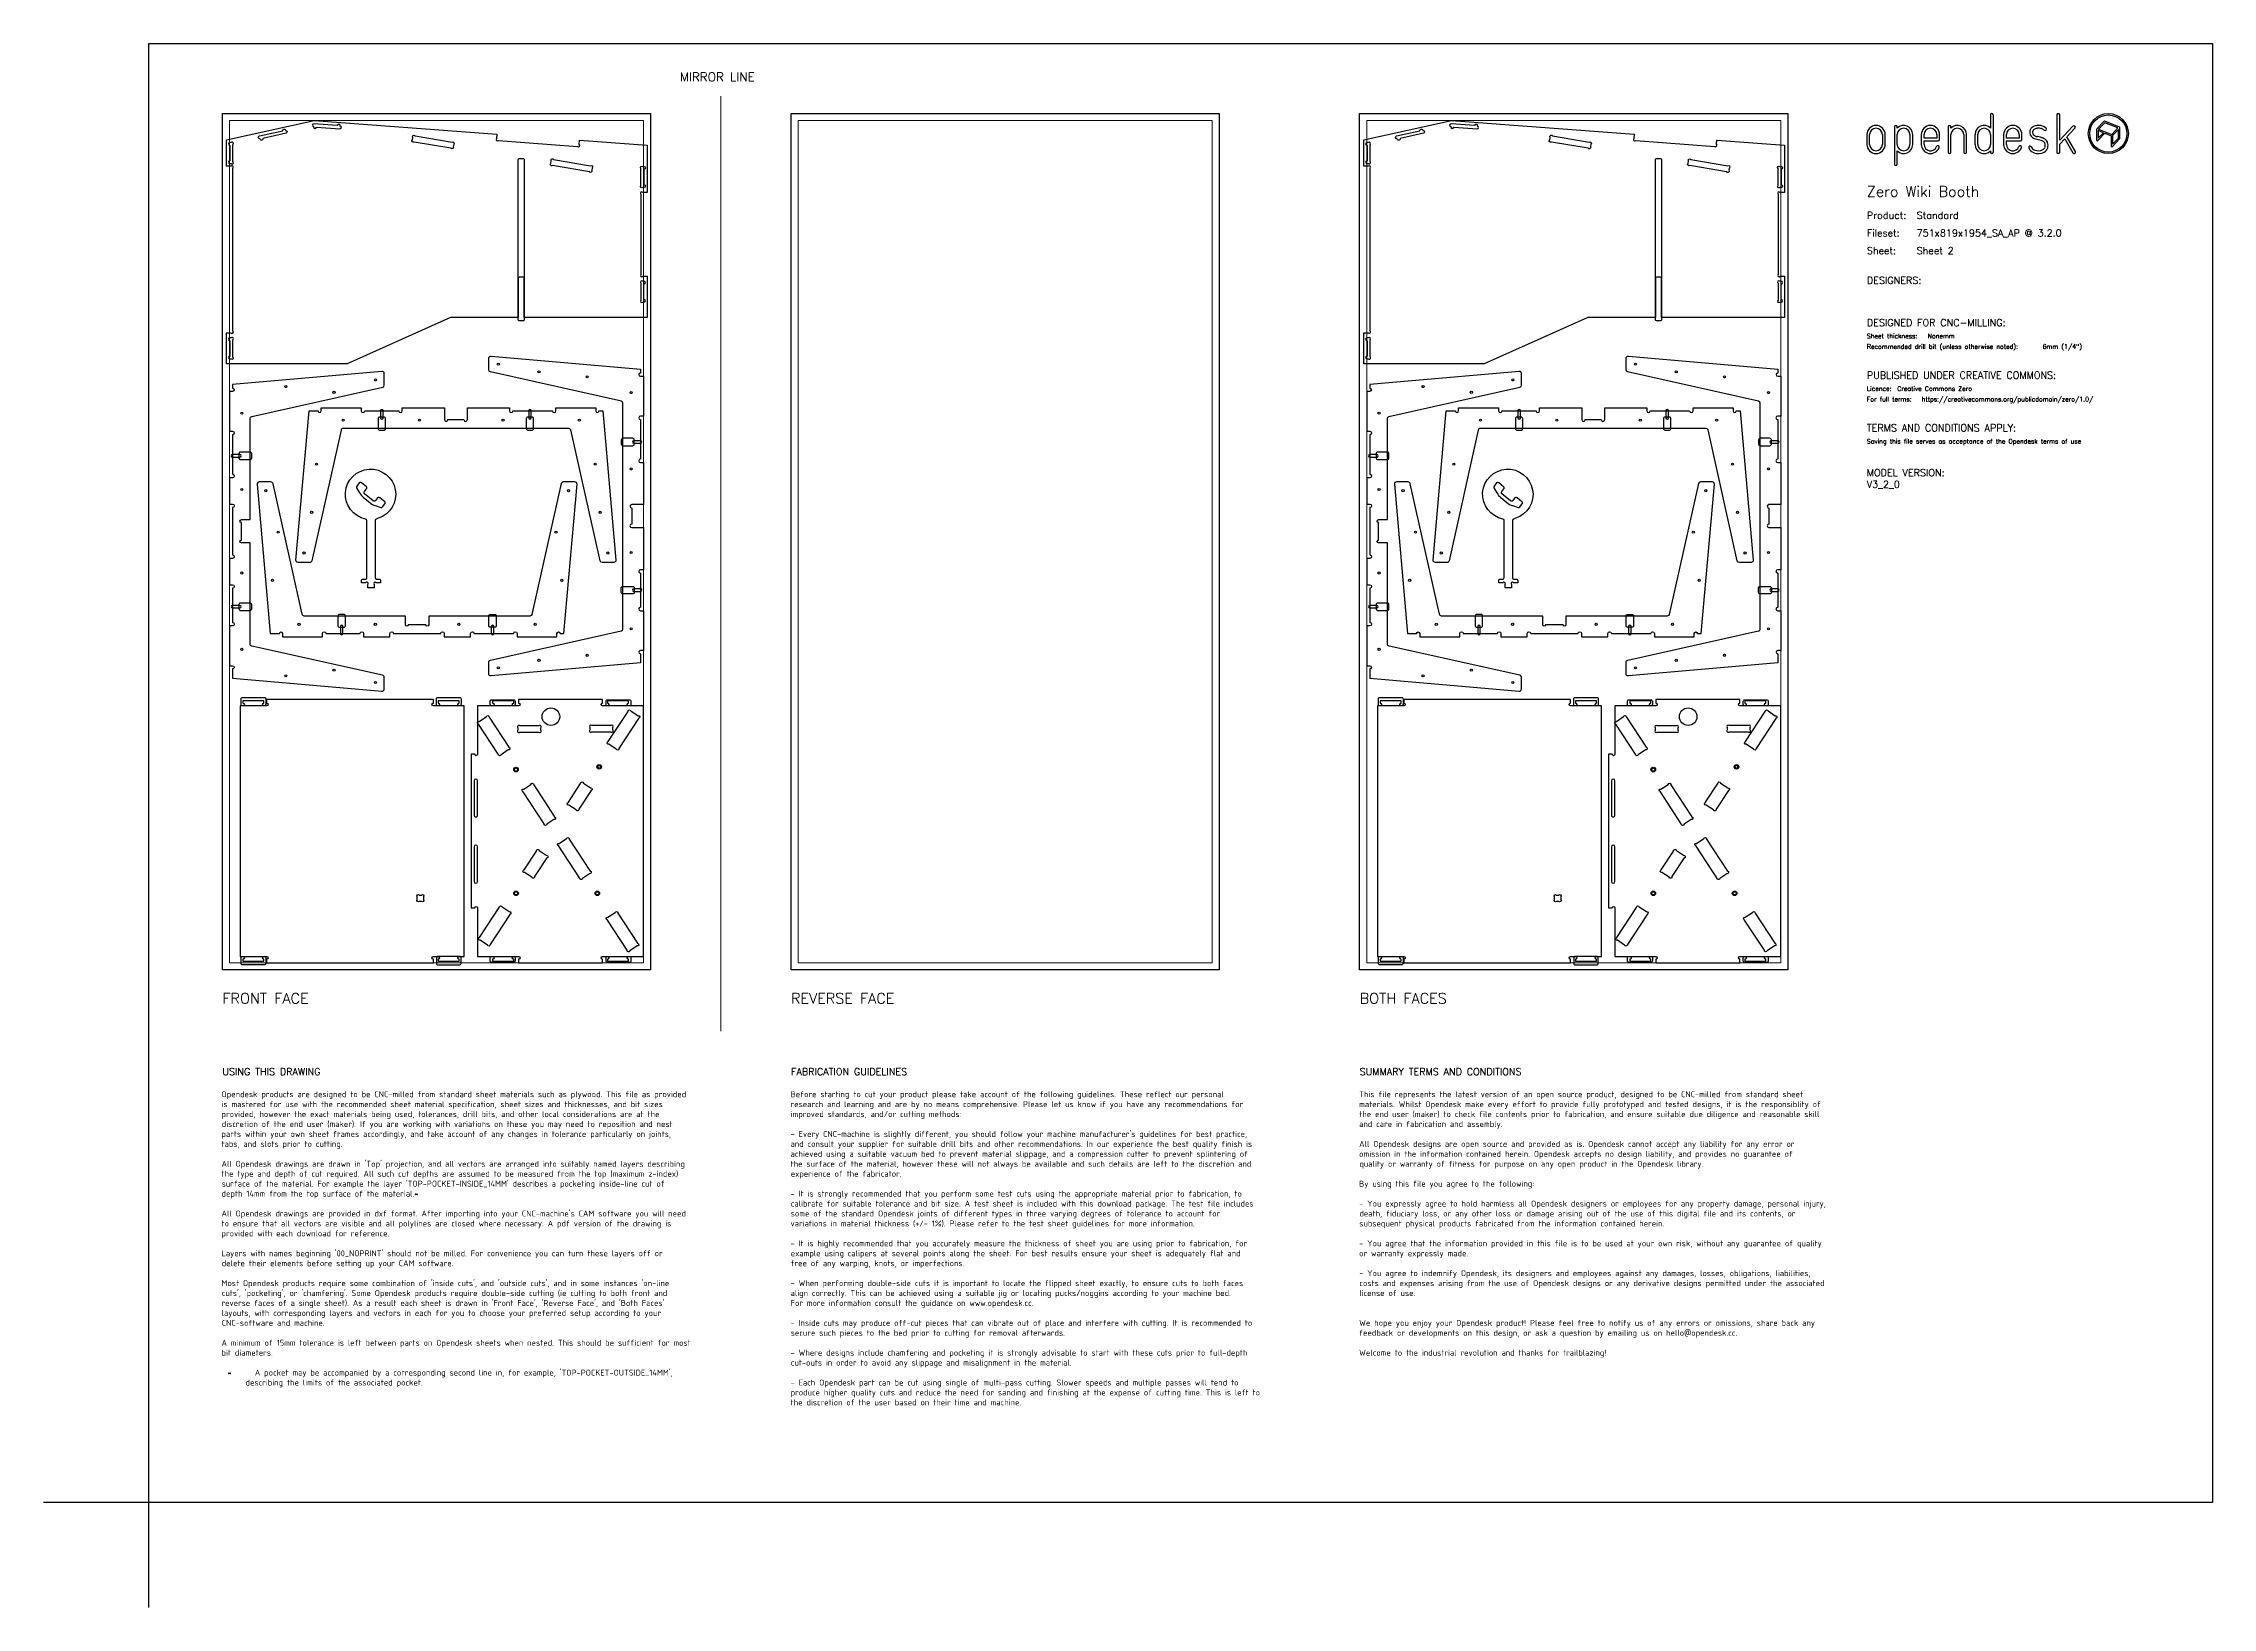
# Model space of a CAD drawing. Header units: millimetres. Extents: x -300 to 5880, y -300 to 4158.
import ezdxf
from ezdxf.enums import TextEntityAlignment as Align

# ---------------------------------------------------------------- set-up
doc = ezdxf.new("R2010")
doc.units = ezdxf.units.MM
doc.layers.add('00-NOPRINT_TEXT', color=7, linetype='Continuous', lineweight=25)
doc.layers.add('00_NOPRINT_TOLERANCE', color=7, linetype='Continuous', lineweight=5)
for name, color, linetype, lineweight, true_color in [('BOARD_$TH-NOMINAL', 3, 'Continuous', 30, 0x00ff00), ('TOP-CUT-INSIDE_18.000MM', 1, 'Continuous', 25, 0xff1c00), ('TOP-CUT-OUTSIDE_18.000MM', 220, 'Continuous', 25, 0xff00d1), ('TOP-HOLE-6.000MM-DIAM_14.000MM', 220, 'Continuous', 25, 0xff00c7), ('TOP-HOLE-9.000MM-DIAM_14.000MM', 220, 'Continuous', 25, 0xff00c7), ('TOP-POCKET-INSIDE_1.000MM', 3, 'Continuous', 25, 0x0eff00), ('TOP-POCKET-INSIDE_15.000MM', 220, 'Continuous', 25, 0xff00c9), ('TOP-POCKET-INSIDE_3.000MM', 140, 'Continuous', 25, 0x00c8ff), ('TOP-POCKET-INSIDE_4.000MM', 160, 'Continuous', 25, 0x0026ff), ('TOP-POCKET-INSIDE_9.000MM', 60, 'Continuous', 25, 0xb0ff00)]:
    doc.layers.add(name, color=color, linetype=linetype, lineweight=lineweight, true_color=true_color)
doc.styles.add('OD-ISOCP-17_221', font='isocp.shx')
doc.styles.add('OD-ISOCP-17_222', font='isocp.shx')
doc.styles.add('OD-ISOCP-17_223', font='isocp.shx')
doc.styles.add('OD-ISOCP-17_224', font='isocp.shx')
doc.styles.add('OD-ISOCP-17_225', font='isocp.shx')
doc.styles.add('OD-ISOCP-17_226', font='isocp.shx')
doc.styles.add('OD-ISOCP-17_227', font='isocp.shx')
doc.styles.add('OD-ISOCP-17_228', font='isocp.shx')
doc.styles.add('OD-ISOCP-17_229', font='isocp.shx')
doc.styles.add('OD-ISOCP-17_230', font='isocp.shx')
doc.styles.add('OD-ISOCP-17_231', font='isocp.shx')
doc.styles.add('OD-ISOCP-17_232', font='isocp.shx')
doc.styles.add('OD-ISOCP-17_233', font='isocp.shx')
doc.styles.add('OD-ISOCP-17_234', font='isocp.shx')
doc.styles.add('OD-ISOCP-17_235', font='isocp.shx')
doc.styles.add('OD-ISOCP-17_236', font='isocp.shx')
doc.styles.add('OD-ISOCP-17_237', font='isocp.shx')
doc.styles.add('OD-ISOCP-17_238', font='isocp.shx')
doc.styles.add('OD-ISOCP-17_239', font='isocp.shx')
doc.styles.add('OD-ISOCP-17_240', font='isocp.shx')
doc.styles.add('OD-ISOCP-17_241', font='isocp.shx')
doc.styles.add('OD-ISOCP-17_242', font='isocp.shx')
doc.styles.add('OD-ISOCP-17_243', font='isocp.shx')
doc.styles.add('OD-ISOCP-17_244', font='isocp.shx')
doc.styles.add('OD-ISOCP-17_245', font='isocp.shx')
doc.styles.add('OD-ISOCP-17_246', font='isocp.shx')
doc.styles.add('OD-ISOCP-17_247', font='isocp.shx')
doc.styles.add('OD-ISOCP-17_248', font='isocp.shx')
doc.styles.add('OD-ISOCP-17_249', font='isocp.shx')
doc.styles.add('OD-ISOCP-17_250', font='isocp.shx')
doc.styles.add('OD-ISOCP-17_251', font='isocp.shx')
doc.styles.add('OD-ISOCP-17_252', font='isocp.shx')
doc.styles.add('OD-ISOCP-17_253', font='isocp.shx')
doc.styles.add('OD-ISOCP-17_254', font='isocp.shx')
doc.styles.add('OD-ISOCP-17_255', font='isocp.shx')
doc.styles.add('OD-ISOCP-17_256', font='isocp.shx')
doc.styles.add('OD-ISOCP-17_257', font='isocp.shx')
doc.styles.add('OD-ISOCP-17_258', font='isocp.shx')
doc.styles.add('OD-ISOCP-17_259', font='isocp.shx')
doc.styles.add('OD-ISOCP-17_260', font='isocp.shx')
doc.styles.add('OD-ISOCP-17_261', font='isocp.shx')
doc.styles.add('OD-ISOCP-17_262', font='isocp.shx')
doc.styles.add('OD-ISOCP-17_263', font='isocp.shx')
doc.styles.add('OD-ISOCP-17_264', font='isocp.shx')
doc.styles.add('OD-ISOCP-17_265', font='isocp.shx')
doc.styles.add('OD-ISOCP-17_266', font='isocp.shx')
doc.styles.add('OD-ISOCP-17_267', font='isocp.shx')
doc.styles.add('OD-ISOCP-17_268', font='isocp.shx')
doc.styles.add('OD-ISOCP-17_269', font='isocp.shx')
doc.styles.add('OD-ISOCP-17_270', font='isocp.shx')
doc.styles.add('OD-ISOCP-17_271', font='isocp.shx')
doc.styles.add('OD-ISOCP-17_272', font='isocp.shx')
doc.styles.add('OD-ISOCP-17_273', font='isocp.shx')
doc.styles.add('OD-ISOCP-17_274', font='isocp.shx')
doc.styles.add('OD-ISOCP-17_275', font='isocp.shx')
doc.styles.add('OD-ISOCP-17_276', font='isocp.shx')
doc.styles.add('OD-ISOCP-17_277', font='isocp.shx')
doc.styles.add('OD-ISOCP-17_278', font='isocp.shx')
doc.styles.add('OD-ISOCP-17_279', font='isocp.shx')
doc.styles.add('OD-ISOCP-17_280', font='isocp.shx')
doc.styles.add('OD-ISOCP-17_281', font='isocp.shx')
doc.styles.add('OD-ISOCP-17_282', font='isocp.shx')
doc.styles.add('OD-ISOCP-17_283', font='isocp.shx')
doc.styles.add('OD-ISOCP-17_284', font='isocp.shx')
doc.styles.add('OD-ISOCP-17_285', font='isocp.shx')
doc.styles.add('OD-ISOCP-17_286', font='isocp.shx')
doc.styles.add('OD-ISOCP-17_287', font='isocp.shx')
doc.styles.add('OD-ISOCP-17_288', font='isocp.shx')
doc.styles.add('OD-SIMPLEX-13_86', font='simplex.shx')
doc.styles.add('OD-SIMPLEX-20_82', font='simplex.shx')
doc.styles.add('OD-SIMPLEX-20_86', font='simplex.shx')
doc.styles.add('OD-SIMPLEX-20_87', font='simplex.shx')
doc.styles.add('OD-SIMPLEX-20_88', font='simplex.shx')
doc.styles.add('OD-SIMPLEX-25_89', font='simplex.shx')
doc.styles.add('OD-SIMPLEX-30_83', font='simplex.shx')
doc.styles.add('OD-SIMPLEX-30_87', font='simplex.shx')
doc.styles.add('OD-SIMPLEX-30_88', font='simplex.shx')
doc.styles.add('OD-SIMPLEX-30_89', font='simplex.shx')

# ---------------------------------------------------------------- blocks, each defined once
blk = doc.blocks.new('Borders Opendesk_7')
at = {"layer": '00-NOPRINT_TEXT'}
for p, q in [((0, 4158), (5880, 4158)), ((0, 0), (0, 4158)), ((5880, 4158), (5880, 0)), ((4895, 3898), (4895, 3870.1)), ((4902.9, 3870.1), (4902.9, 3898)), ((4939.3, 3898), (4939.3, 3870.1)), ((4947.3, 3870.1), (4947.3, 3898)), ((4973.4, 3920.1), (4973.4, 3814.1)), ((4981.3, 3916.7), (4981.3, 3920.1)), ((4981.3, 3870.1), (4981.3, 3898)), ((5017.7, 3898), (5017.7, 3870.1)), ((5025.6, 3870.1), (5025.6, 3898)), ((5050, 3898), (5050, 3870.1)), ((5058, 3888.1), (5058, 3898)), ((5094.4, 3898), (5094.4, 3888.1)), ((5102.3, 3884.1), (5102.3, 3898)), ((5126.6, 3920.1), (5126.6, 3848)), ((5134.5, 3916.7), (5134.5, 3920.1)), ((5134.5, 3848), (5134.5, 3898)), ((5170.9, 3898), (5170.9, 3848)), ((5178.9, 3848), (5178.9, 3898)), ((5203, 3898), (5203, 3870.1)), ((5211, 3870.1), (5211, 3898)), ((5247.4, 3954), (5247.4, 3916.7)), ((5247.4, 3898), (5247.4, 3870.1)), ((5255.3, 3848), (5255.3, 3954)), ((5284.6, 3898), (5284.6, 3870.1)), ((5292.6, 3888.1), (5292.6, 3898)), ((5329, 3898), (5329, 3888.1)), ((5336.9, 3884.1), (5336.9, 3898)), ((5436.4, 3954), (5436.4, 3848)), ((5444.4, 3881.9), (5444.4, 3954)), ((5482.1, 3922), (5444.4, 3881.9)), ((5464.8, 3892.1), (5487.9, 3916.6)), ((5549.5, 3912.6), (5549.5, 3882.2)), ((5570.5, 3935.8), (5550.1, 3914)), ((5553.1, 3880.8), (5572.9, 3901.9)), ((5553.7, 3909.6), (5553.7, 3887.4)), ((5568.8, 3903.5), (5553.7, 3909.6)), ((5553.7, 3887.4), (5568.8, 3903.5)), ((5572.6, 3931.9), (5555.2, 3913.4)), ((5555.2, 3913.4), (5592.6, 3898.3)), ((5610, 3916.9), (5572.6, 3931.9)), ((5614.4, 3919.6), (5572.8, 3936.3)), ((5572.9, 3901.9), (5591.1, 3894.5)), ((5591.1, 3894.5), (5591.1, 3865.5)), ((5592.6, 3898.3), (5610, 3916.9)), ((5611.5, 3912.4), (5595.2, 3895.1)), ((5595.2, 3895.1), (5595.2, 3870.7)), ((5611.5, 3888.1), (5611.5, 3912.4)), ((5615.7, 3887.3), (5615.7, 3917.6)), ((4981.3, 3814.1), (4981.3, 3851.4)), ((5094.4, 3888.1), (5058, 3888.1)), ((5058, 3870.1), (5058, 3880.1)), ((5058, 3880.1), (5098.3, 3880.1)), ((5247.4, 3851.4), (5247.4, 3848)), ((5329, 3888.1), (5292.6, 3888.1)), ((5292.6, 3870.1), (5292.6, 3880.1)), ((5292.6, 3880.1), (5332.9, 3880.1)), ((5444.4, 3870.4), (5459.1, 3886)), ((5444.4, 3848), (5444.4, 3870.4)), ((5459.1, 3886), (5482.1, 3846)), ((5489, 3850), (5464.8, 3892.1)), ((5594.7, 3864.1), (5615.1, 3885.8)), ((5595.2, 3870.7), (5611.5, 3888.1)), ((0, 0), (-300, 0)), ((0, -300), (0, 0)), ((5880, 0), (0, 0))]:
    blk.add_line(p, q, dxfattribs=at)
for radius in [57, 52.9]:
    blk.add_circle((5582.9, 3901), radius, dxfattribs=at)
for centre, radius, start, end in [((5251.3, 3954), 3.97, 0, 180), ((5440.4, 3954), 3.97, 0, 180), ((4921.1, 3898), 26.1, 0, 180), ((4921.1, 3898), 18.2, 0, 180), ((4977.3, 3920.1), 3.97, 0, 180), ((4999.5, 3898), 26.1, 0, 134.13157), ((4999.5, 3898), 18.2, 0, 180), ((5076.2, 3898), 26.1, 0, 180), ((5076.2, 3898), 18.2, 0, 180), ((5130.6, 3920.1), 3.97, 0, 180), ((5152.7, 3898), 26.1, 0, 134.13157), ((5152.7, 3898), 18.2, 0, 180), ((5229.2, 3898), 26.1, 45.86843, 180), ((5229.2, 3898), 18.2, 0, 180), ((5310.8, 3898), 26.1, 0, 180), ((5310.8, 3898), 18.2, 0, 180), ((5377.2, 3904.5), 18.3, 167.09639, 235.84532), ((5375.9, 3904.8), 16.9, 150.51394, 167.04891), ((5377.5, 3903.4), 19, 138.98821, 149.26699), ((5377.5, 3903.4), 19, 127.9168, 138.98821), ((5380.5, 3899.5), 24, 111.70118, 127.9168), ((5377.2, 3904.5), 10.3, 167.96032, 235.86134), ((5375.9, 3904.8), 8.99, 151.05191, 168.02381), ((5377.5, 3903.4), 11.1, 138.98821, 148.80915), ((5377.5, 3903.4), 11.1, 127.9168, 138.98821), ((5380.5, 3899.5), 16, 111.70118, 127.9168), ((5382, 3911.6), 18.9, 235.85111, 248.09121), ((5383.5, 3891.9), 32.1, 90, 111.70118), ((5383.5, 3891.9), 24.2, 90, 111.70118), ((5388.7, 3928.4), 37, 248.09121, 257.53847), ((5383.5, 3878.8), 45.3, 80.71035, 90), ((5383.5, 3878.8), 37.3, 80.71035, 90), ((5385.9, 3893.2), 22.7, 71.50348, 80.71035), ((5385.9, 3893.2), 30.7, 71.50348, 80.71035), ((5387.1, 3896.7), 19, 61.03556, 71.50348), ((5387.1, 3896.7), 26.9, 61.03556, 71.50348), ((5387.1, 3896.7), 19, 46.7983, 61.03556), ((5387.1, 3896.7), 26.9, 46.7983, 61.03556), ((5402.8, 3913.5), 3.97, 226.7983, 46.7983), ((5485, 3919.3), 3.97, 316.71352, 136.71352), ((5551.6, 3912.6), 2.06, 136.76961, 180), ((5572, 3934.4), 2.06, 68.07144, 136.76961), ((5613.6, 3917.6), 2.06, 0, 68.07144), ((4921.1, 3870.1), 26.1, 180, 0), ((4921.1, 3870.1), 18.2, 180, 0), ((4999.5, 3870.1), 18.2, 180, 0), ((4999.5, 3870.1), 26.1, 225.86843, 0), ((5076.2, 3870.1), 26.1, 180, 340.02575), ((5076.2, 3870.1), 18.2, 180, 340.02575), ((5097, 3862.6), 3.97, 340.02575, 160.02575), ((5098.3, 3884.1), 3.97, 270, 0), ((5130.6, 3848), 3.97, 180, 0), ((5174.9, 3848), 3.97, 180, 0), ((5229.2, 3870.1), 26.1, 180, 314.13157), ((5229.2, 3870.1), 18.2, 180, 0), ((5251.3, 3848), 3.97, 180, 0), ((5310.8, 3870.1), 26.1, 180, 340.02575), ((5310.8, 3870.1), 18.2, 180, 340.02575), ((5331.6, 3862.6), 3.97, 340.02575, 160.02575), ((5332.9, 3884.1), 3.97, 270, 0), ((5359.7, 3861.7), 3.97, 24.78597, 204.78597), ((5380.2, 3871.2), 26.6, 204.78597, 247.9544), ((5380.2, 3871.2), 18.7, 204.78597, 247.9544), ((5382, 3911.6), 26.9, 235.85111, 248.09121), ((5383.5, 3879.3), 35.4, 247.9544, 298.20261), ((5388.7, 3928.4), 44.9, 248.09121, 257.53847), ((5383.5, 3879.3), 27.4, 247.9544, 298.20261), ((5300, 3526.6), 366.5, 76.19474, 77.53847), ((5300, 3526.6), 374.5, 76.19474, 77.53847), ((5372.7, 3822.5), 61.9, 69.1442, 76.19474), ((5372.7, 3822.5), 69.8, 69.1442, 76.19474), ((5389.5, 3866.6), 14.6, 38.92909, 69.1442), ((5390.6, 3866.1), 12.5, 298.20261, 343.80333), ((5389.5, 3866.6), 22.5, 38.92909, 69.1442), ((5390.6, 3866.1), 20.4, 298.20261, 343.80333), ((5393.9, 3870.2), 8.99, 17.58344, 38.92909), ((5385.6, 3867.6), 17.6, 343.80333, 17.58344), ((5393.9, 3870.2), 16.9, 17.58344, 38.92909), ((5385.6, 3867.6), 25.5, 343.80333, 17.58344), ((5440.4, 3848), 3.97, 180, 0), ((5485.5, 3848), 3.97, 209.84173, 29.84173), ((5551.6, 3882.2), 2.06, 180, 316.76961), ((5593.2, 3865.5), 2.06, 180, 316.76961), ((5613.6, 3887.3), 2.06, 316.76961, 0), ((4977.3, 3814.1), 3.97, 180, 0)]:
    blk.add_arc(centre, radius, start, end, dxfattribs=at)
at = {"layer": '00_NOPRINT_TOLERANCE', "ltscale": 0.379202}
for p, q in [((210, 3958), (1430, 3958)), ((210, 1518), (210, 3958)), ((1430, 3958), (1430, 1518)), ((1830, 3958), (3050, 3958)), ((1830, 1518), (1830, 3958)), ((3050, 3958), (3050, 1518)), ((3450, 3958), (4670, 3958)), ((3450, 1518), (3450, 3958)), ((4670, 3958), (4670, 1518)), ((1430, 1518), (210, 1518)), ((3050, 1518), (1830, 1518)), ((4670, 1518), (3450, 1518))]:
    blk.add_line(p, q, dxfattribs=at)
at = {"layer": '00_NOPRINT_TOLERANCE', "ltscale": 0.379043}
blk.add_line((1630, 1343.2), (1630, 4008), dxfattribs=at)
at = {"layer": '00_NOPRINT_TOLERANCE', "ltscale": 0.380876}
for p, q in [((230, 3938), (1410, 3938)), ((1850, 3938), (3030, 3938)), ((3470, 3938), (4650, 3938)), ((1410, 1538), (230, 1538)), ((3030, 1538), (1850, 1538)), ((4650, 1538), (3470, 1538))]:
    blk.add_line(p, q, dxfattribs=at)
at = {"layer": '00_NOPRINT_TOLERANCE', "ltscale": 0.380023}
for p, q in [((230, 1538), (230, 3938)), ((1410, 3938), (1410, 1538)), ((1850, 1538), (1850, 3938)), ((3030, 3938), (3030, 1538)), ((3470, 1538), (3470, 3938)), ((4650, 3938), (4650, 1538))]:
    blk.add_line(p, q, dxfattribs=at)
at = {"layer": 'BOARD_$TH-NOMINAL'}
for p, q in [((210, 3958), (1430, 3958)), ((210, 1518), (210, 3958)), ((1430, 3958), (1430, 1518)), ((1830, 3958), (3050, 3958)), ((1830, 1518), (1830, 3958)), ((3050, 3958), (3050, 1518)), ((3450, 3958), (4670, 3958)), ((3450, 1518), (3450, 3958)), ((4670, 3958), (4670, 1518)), ((1430, 1518), (210, 1518)), ((3050, 1518), (1830, 1518)), ((4670, 1518), (3450, 1518))]:
    blk.add_line(p, q, dxfattribs=at)
at = {"layer": '00-NOPRINT_TEXT'}
for s, height, style, p in [('MIRROR LINE', 25, 'OD-SIMPLEX-25_89', (1513.3, 4049.9)), ('Zero Wiki Booth', 30, 'OD-SIMPLEX-30_83', (4895, 3720.9)), ('Product:', 20, 'OD-SIMPLEX-20_82', (4895, 3657.9)), ('Standard', 20, 'OD-SIMPLEX-20_82', (5036.9, 3657.9)), ('Fileset:', 20, 'OD-SIMPLEX-20_82', (4895, 3607.7)), ('751x819x1954_SA_AP @ 3.2.0', 20, 'OD-SIMPLEX-20_82', (5036.9, 3607.6)), ('Sheet:', 20, 'OD-SIMPLEX-20_82', (4895, 3557.4)), ('Sheet 2', 20, 'OD-SIMPLEX-20_82', (5036.9, 3557.5)), ('DESIGNERS:', 20, 'OD-SIMPLEX-20_82', (4895, 3472.4)), ('DESIGNED FOR CNC-MILLING:', 20, 'OD-SIMPLEX-20_82', (4895, 3352.4)), ('Sheet thickness:', 13, 'OD-SIMPLEX-13_86', (4895, 3317.4)), ('Recommended drill bit (unless otherwise noted):', 13, 'OD-SIMPLEX-13_86', (4895, 3287.4)), ('Nonemm', 13, 'OD-SIMPLEX-13_86', (5068.3, 3317.4)), ('6mm (1/4")', 13, 'OD-SIMPLEX-13_86', (5395.5, 3287.4)), ('PUBLISHED UNDER CREATIVE COMMONS:', 20, 'OD-SIMPLEX-20_82', (4895, 3202.4)), ('Licence:', 13, 'OD-SIMPLEX-13_86', (4895, 3167.4)), ('Creative Commons Zero', 13, 'OD-SIMPLEX-13_86', (4981.5, 3167.4)), ('https://creativecommons.org/publicdomain/zero/1.0/', 13, 'OD-SIMPLEX-13_86', (5051.1, 3137.4)), ('For full terms:', 13, 'OD-SIMPLEX-13_86', (4895, 3137.4)), ('TERMS AND CONDITIONS APPLY:', 20, 'OD-SIMPLEX-20_82', (4895, 3052.3)), ('Saving this file serves as acceptance of the Opendesk terms of use ', 13, 'OD-SIMPLEX-13_86', (4895, 3017.3))]:
    blk.add_text(s, height=height, dxfattribs=dict(at, style=style)).set_placement(p)
at = {"layer": '00-NOPRINT_TEXT', "color": 7}
for s, height, style, p in [('FRONT FACE', 30, 'OD-SIMPLEX-30_89', (210, 1451.3)), ('REVERSE FACE', 30, 'OD-SIMPLEX-30_88', (1830, 1451.3)), ('BOTH FACES', 30, 'OD-SIMPLEX-30_87', (3450, 1451.3)), ('USING THIS DRAWING', 20, 'OD-SIMPLEX-20_88', (210, 1237.4)), ('FABRICATION GUIDELINES', 20, 'OD-SIMPLEX-20_87', (1830, 1237.4)), ('SUMMARY TERMS AND CONDITIONS', 20, 'OD-SIMPLEX-20_86', (3450, 1237.4))]:
    blk.add_text(s, height=height, dxfattribs=dict(at, style=style)).set_placement(p, align=Align.TOP_LEFT)
for s, style, p in [('Opendesk products are designed to be CNC-milled from standard sheet materials such as plywood. This file as provided', 'OD-ISOCP-17_265', (207.4, 1154.7)), ('is mastered for use with the recommended sheet material specification, sheet sizes and thicknesses, and bit sizes', 'OD-ISOCP-17_266', (207.4, 1126.3)), ('provided, however the exact materials being used, tolerances, drill bits, and other local considerations are at the', 'OD-ISOCP-17_267', (207.4, 1098)), ('research and learning and are by no means comprehensive. Please let us know if you have any recommendations for', 'OD-ISOCP-17_241', (1828.7, 1126.3)), ('Before starting to cut your product please take account of the following guidelines. These reflect our personal', 'OD-ISOCP-17_240', (1828.7, 1154.7)), ('improved standards, and/or cutting methods:', 'OD-ISOCP-17_242', (1828.7, 1098)), ('the end user (maker) to check file contents prior to fabrication, and ensure suitable due diligence and reasonable skill', 'OD-ISOCP-17_223', (3448.5, 1098)), ('This file represents the latest version of an open source product, designed to be CNC-milled from standard sheet', 'OD-ISOCP-17_221', (3448.5, 1154.7)), ('materials. Whilst Opendesk make every effort to provide fully prototyped and tested designs, it is the responsiblity of', 'OD-ISOCP-17_222', (3448.5, 1126.3)), ('parts within your own sheet frames accordingly, and take account of any changes in tolerance particularly on joints,', 'OD-ISOCP-17_269', (207.4, 1041.3)), ('discretion of the end user (maker). If you are working with variations on these you may need to reposition and nest', 'OD-ISOCP-17_268', (208.1, 1069.7)), ("- Every CNC-machine is slightly different, you should follow your machine manufacturer's guidelines for best practice,", 'OD-ISOCP-17_243', (1828.7, 1041.3)), ('and care in fabrication and assembly.', 'OD-ISOCP-17_224', (3448.5, 1069.7)), ('tabs, and slots prior to cutting.', 'OD-ISOCP-17_270', (207.4, 1013)), ('and consult your supplier for suitable drill bits and other recommendations. In our experience the best quality finish is', 'OD-ISOCP-17_244', (1828.7, 1013)), ('achieved using a suitable vacuum bed to prevent material slippage, and a compression cutter to prevent splintering of', 'OD-ISOCP-17_245', (1828.7, 984.7)), ('All Opendesk designs are open source and provided as is. Opendesk cannot accept any liability for any error or', 'OD-ISOCP-17_225', (3448.5, 1013)), ('omission in the information contained herein. Opendesk accepts no design liability, and provides no guarantee of', 'OD-ISOCP-17_226', (3448.5, 984.7)), ('the type and depth of cut required. All such cut depths are assumed to be measured from the top (maximum z-index)', 'OD-ISOCP-17_272', (207.4, 928)), ("All Opendesk drawings are drawn in 'Top' projection, and all vectors are arranged into suitably named layers describing", 'OD-ISOCP-17_271', (207.4, 956.3)), ('the surface of the material, however these will not always be available and such details are left to the discretion and', 'OD-ISOCP-17_246', (1828.7, 956.3)), ('experience of the fabricator.', 'OD-ISOCP-17_247', (1829.2, 928)), ('quality or warranty of fitness for purpose on any open product in the Opendesk library.', 'OD-ISOCP-17_227', (3449.1, 956.3)), ('depth 14mm from the top surface of the material.*', 'OD-ISOCP-17_274', (207.4, 871.3)), ("surface of the material. For example the layer 'TOP-POCKET-INSIDE_14MM' describes a pocketing inside-line cut of", 'OD-ISOCP-17_273', (208, 899.7)), ('- It is strongly recommended that you perform some test cuts using the appropriate material prior to fabrication, to', 'OD-ISOCP-17_248', (1828.7, 871.3)), ('By using this file you agree to the following:', 'OD-ISOCP-17_228', (3448.5, 899.7)), ('to ensure that all vectors are visible and all polylines are closed where necessary. A pdf version of the drawing is', 'OD-ISOCP-17_276', (207.4, 786.3)), ("All Opendesk drawings are provided in dxf format. After importing into your CNC-machine's CAM software you will need", 'OD-ISOCP-17_275', (207.4, 814.7)), ('variations in material thickness (+/- 1%). Please refer to the test sheet guidelines for more information.', 'OD-ISOCP-17_251', (1828.7, 786.3)), ('some of the standard Opendesk joints of different types in three varying degrees of tolerance to account for', 'OD-ISOCP-17_250', (1829.2, 814.7)), ('calibrate for suitable tolerance and bit size. A test sheet is included with this download package. The test file includes', 'OD-ISOCP-17_249', (1829.3, 843)), ('- You expressly agree to hold harmless all Opendesk designers or employees for any property damage, personal injury,', 'OD-ISOCP-17_229', (3448.5, 843)), ('subsequent physical products fabricated from the information contained herein.', 'OD-ISOCP-17_231', (3449, 786.3)), ('death, fiduciary loss, or any other loss or damage arising out of the use of this digital file and its contents, or', 'OD-ISOCP-17_230', (3449.1, 814.7)), ('provided with each download for reference.', 'OD-ISOCP-17_277', (207.4, 758)), ('- It is highly recommended that you accurately measure the thickness of sheet you are using prior to fabrication, for', 'OD-ISOCP-17_252', (1828.7, 729.7)), ('- You agree that the information provided in this file is to be used at your own risk, without any guarantee of quality', 'OD-ISOCP-17_232', (3448.5, 729.7)), ("Layers with names beginning '00_NOPRINT' should not be milled. For convenience you can turn these layers off or", 'OD-ISOCP-17_278', (207.4, 701.3)), ('delete their elements before setting up your CAM software.', 'OD-ISOCP-17_279', (208.1, 673)), ('free of any warping, knots, or imperfections.', 'OD-ISOCP-17_254', (1828.7, 673)), ('example using calipers at several points along the sheet. For best results ensure your sheet is adequately flat and', 'OD-ISOCP-17_253', (1829.2, 701.3)), ('or warranty expressly made.', 'OD-ISOCP-17_233', (3448.5, 701.3)), ("Most Opendesk products require some combination of 'inside cuts', and 'outside cuts', and in some instances 'on-line", 'OD-ISOCP-17_280', (207.4, 616.3)), ('- When performing double-side cuts it is important to locate the flipped sheet exactly, to ensure cuts to both faces', 'OD-ISOCP-17_255', (1828.7, 616.3)), ('- You agree to indemnify Opendesk, its designers and employees against any damages, losses, obligations, liabilities,', 'OD-ISOCP-17_234', (3448.5, 644.7)), ('costs and expenses arising from the use of Opendesk designs or any derivative designs permitted under the associated', 'OD-ISOCP-17_235', (3449.1, 616.3)), ("reverse faces of a single sheet). As a result each sheet is drawn in 'Front Face', 'Reverse Face', and 'Both Faces'", 'OD-ISOCP-17_282', (207.4, 559.7)), ("cuts', 'pocketing', or 'chamfering'. Some Opendesk products require double-side cutting (ie cutting to both front and", 'OD-ISOCP-17_281', (208.1, 588)), ('align correctly. This can be achieved using a suitable jig or locating pucks/noggins according to your machine bed.', 'OD-ISOCP-17_256', (1828.7, 588)), ('For more information consult the guidance on www.opendesk.cc.', 'OD-ISOCP-17_257', (1828.7, 559.7)), ('license of use.', 'OD-ISOCP-17_236', (3448.8, 588)), ('layouts, with corresponding layers and vectors in each for you to choose your preferred setup according to your', 'OD-ISOCP-17_283', (207.8, 531.3)), ('CNC-software and machine.', 'OD-ISOCP-17_284', (208.2, 503)), ('- Inside cuts may produce off-cut pieces that can vibrate out of place and interfere with cutting. It is recommended to', 'OD-ISOCP-17_258', (1828.7, 503)), ('We hope you enjoy your Opendesk product! Please feel free to notify us of any errors or omissions, share back any', 'OD-ISOCP-17_237', (3448.5, 503)), ('A minimum of 15mm tolerance is left between parts on Opendesk sheets when nested. This should be sufficient for most', 'OD-ISOCP-17_285', (207.4, 446.3)), ('bit diameters.', 'OD-ISOCP-17_286', (207.4, 418)), ('- Where designs include chamfering and pocketing it is strongly advisable to start with these cuts prior to full-depth', 'OD-ISOCP-17_260', (1828.7, 418)), ('secure such pieces to the bed prior to cutting for removal afterwards.', 'OD-ISOCP-17_259', (1829.2, 474.7)), ('Welcome to the industrial revolution and thanks for trailblazing!', 'OD-ISOCP-17_239', (3448.5, 418)), ('feedback or developments on this design, or ask a question by emailing us on hello@opendesk.cc.', 'OD-ISOCP-17_238', (3448.5, 474.7)), ("*      A pocket may be accompanied by a corresponding second line in, for example, 'TOP-POCKET-OUTSIDE_14MM',", 'OD-ISOCP-17_287', (224.4, 361.3)), ('cut-outs in order to avoid any slippage and misalignment in the material.', 'OD-ISOCP-17_261', (1829.3, 389.7)), ('describing the limits of the associated pocket.', 'OD-ISOCP-17_288', (276.1, 333)), ('- Each Opendesk part can be cut using single of multi-pass cutting. Slower speeds and multiple passes will tend to', 'OD-ISOCP-17_262', (1828.7, 333)), ('produce higher quality cuts and reduce the need for sanding and finishing at the expense of cutting time. This is left to', 'OD-ISOCP-17_263', (1828.7, 304.7)), ('the discretion of the user based on their time and machine.', 'OD-ISOCP-17_264', (1828.7, 276.3))]:
    blk.add_text(s, height=17, dxfattribs=dict(at, style=style)).set_placement(p)

msp = doc.modelspace()

# ---------------------------------------------------------------- linework, layer by layer
at = {"layer": 'TOP-CUT-INSIDE_18.000MM'}
for points in [[(652.2, 2862.4), (646, 2854.9, -0.414214), (639.7, 2854.2), (615.3, 2874.2, -0.414214), (614.6, 2880.5), (620.8, 2888.1, 0.414214), (620.2, 2894.4), (606.3, 2905.8, 0.414214), (600, 2905.1), (592.9, 2896.5, 0.311979), (592.5, 2891.4), (600.8, 2877, 0.090535), (612.4, 2863.4), (629.7, 2849.3, 0.090535), (645.4, 2840.6), (661.1, 2835.3, 0.311979), (666, 2836.7), (673.1, 2845.4, 0.414214), (672.4, 2851.7), (658.5, 2863.1, 0.414214)], [(3892.2, 2862.4), (3886, 2854.9, -0.414214), (3879.7, 2854.2), (3855.3, 2874.2, -0.414214), (3854.6, 2880.5), (3860.8, 2888.1, 0.414214), (3860.2, 2894.4), (3846.3, 2905.8, 0.414214), (3840, 2905.1), (3832.9, 2896.5, 0.311979), (3832.5, 2891.4), (3840.8, 2877, 0.090535), (3852.4, 2863.4), (3869.7, 2849.3, 0.090535), (3885.4, 2840.6), (3901.1, 2835.3, 0.311979), (3906, 2836.7), (3913.1, 2845.4, 0.414214), (3912.4, 2851.7), (3898.5, 2863.1, 0.414214)], [(1057.8, 2213, 1), (1052.1, 2207.3), (1052.1, 2200.7, 1), (1057.8, 2195), (1111.5, 2195, 1), (1117.1, 2200.7), (1117.1, 2207.3, 1), (1111.5, 2213)], [(1316.4, 2213.6), (1262.7, 2213.6, 1), (1257.1, 2207.9), (1257.1, 2201.3, 1), (1262.7, 2195.6), (1316.4, 2195.6, 1), (1322.1, 2201.3), (1322.1, 2207.9, 1)], [(4297.8, 2213, 1), (4292.1, 2207.3), (4292.1, 2200.7, 1), (4297.8, 2195), (4351.5, 2195, 1), (4357.1, 2200.7), (4357.1, 2207.3, 1), (4351.5, 2213)], [(4556.4, 2213.6), (4502.7, 2213.6, 1), (4497.1, 2207.9), (4497.1, 2201.3, 1), (4502.7, 2195.6), (4556.4, 2195.6, 1), (4562.1, 2201.3), (4562.1, 2207.9, 1)], [(937.1, 2056.5, 1), (927.1, 2056.5), (927.1, 1957.9, 1), (937.1, 1957.9)], [(4177.1, 2056.5, 1), (4167.1, 2056.5), (4167.1, 1957.9, 1), (4177.1, 1957.9)], [(937.1, 1769.5), (937.1, 1868.1, 1), (927.1, 1868.1), (927.1, 1769.5, 1)], [(4177.1, 1769.5), (4177.1, 1868.1, 1), (4167.1, 1868.1), (4167.1, 1769.5, 1)]]:
    msp.add_lwpolyline(points, format="xyb", close=True, dxfattribs=at)
for points in [[(776.9, 1730.8, -1), (783, 1725.6), (783, 1718, -1), (776.9, 1712.8), (771, 1712.8, -1), (765, 1718), (765, 1725.6, -1), (771, 1730.8), (776.9, 1730.8)], [(4016.9, 1730.8, -1), (4023, 1725.6), (4023, 1718, -1), (4016.9, 1712.8), (4011, 1712.8, -1), (4005, 1718), (4005, 1725.6, -1), (4011, 1730.8), (4016.9, 1730.8)]]:
    msp.add_lwpolyline(points, format="xyb", dxfattribs=at)
for centre in [(1145.9, 2239), (4385.9, 2239)]:
    msp.add_circle(centre, 25, dxfattribs=at)
at = {"layer": 'TOP-CUT-OUTSIDE_18.000MM'}
for points in [[(1402, 3727.9), (1402, 3499.5, 1), (1408, 3494.1), (1420, 3494.1), (1420, 3377.1), (1070, 3377.1), (1070, 3488.1, 0.414214), (1066, 3492.1), (1056.8, 3492.1, 0.414214), (1052.8, 3488.1), (1052.8, 3377.1), (859.9, 3377.1), (565.1, 3244.7), (222, 3244.7), (222, 3332.7), (234.4, 3332.7, 1), (240, 3338.4), (240, 3801.9, 1), (234.4, 3807.7), (222, 3807.7), (222, 3882.7), (471.3, 3938), (992.2, 3899.4), (991.2, 3886.9, 1), (996.8, 3881.2), (1221.4, 3864.5, 1), (1226.7, 3870.5), (1227.5, 3882.1), (1420, 3867.9), (1420, 3733.2), (1408, 3733.2, 1), (1402, 3727.9)], [(4642, 3727.9), (4642, 3499.5, 1), (4648, 3494.1), (4660, 3494.1), (4660, 3377.1), (4310, 3377.1), (4310, 3488.1, 0.414214), (4306, 3492.1), (4296.8, 3492.1, 0.414214), (4292.8, 3488.1), (4292.8, 3377.1), (4099.9, 3377.1), (3805.1, 3244.7), (3462, 3244.7), (3462, 3332.7), (3474.4, 3332.7, 1), (3480, 3338.4), (3480, 3801.9, 1), (3474.4, 3807.7), (3462, 3807.7), (3462, 3882.7), (3711.3, 3938), (4232.2, 3899.4), (4231.2, 3886.9, 1), (4236.8, 3881.2), (4461.4, 3864.5, 1), (4466.7, 3870.5), (4467.5, 3882.1), (4660, 3867.9), (4660, 3733.2), (4648, 3733.2, 1), (4642, 3727.9)], [(239, 2835.1), (239, 2700.1, -1), (239, 2690.1), (230, 2690.1), (230, 2615.1), (239, 2615.1, -1), (239, 2605.1), (239, 2507.8, -1), (239, 2497.8), (230, 2497.8), (230, 2384.1), (239, 2384.1, -1), (239, 2375.1), (239, 2349.1), (664.5, 2311.8, 0.440033), (671, 2317.8), (671, 2351.1, 0.367602), (666, 2357), (294, 2440.2, -0.367602), (289, 2446.2), (289, 2734.6), (264, 2734.6, -1), (264, 2742.6), (264, 2792.6, -1), (264, 2800.6), (289, 2800.6), (289, 3089, -0.334821), (293.4, 3094.8), (666.6, 3178.3, 0.334821), (671, 3184), (671, 3217.3, 0.440033), (664.5, 3223.3), (239, 3186.1), (239, 3175.1, -1), (239, 3166.1), (230, 3166.1), (230, 3052.4), (239, 3052.4, -1), (239, 3042.4), (239, 2930.1, -1), (239, 2920.1), (230, 2920.1), (230, 2845.1), (239, 2845.1, -1), (239, 2835.1)], [(969, 3260.6, -0.440033), (975.5, 3266.6), (1401, 3229.4), (1401, 3218.4, 1), (1401, 3209.4), (1410, 3209.4), (1410, 3095.7), (1401, 3095.7, 1), (1401, 3085.7), (1401, 2973.4, 1), (1401, 2963.4), (1410, 2963.4), (1410, 2843.6), (1376, 2843.6, 1), (1376, 2833.6), (1376, 2788.1, 1), (1376, 2778.1), (1410, 2778.1), (1410, 2658.1), (1401, 2658.1, 1), (1401, 2648.1), (1401, 2551.1, 1), (1401, 2541.1), (1410, 2541.1), (1410, 2427.4), (1401, 2427.4, 1), (1401, 2418.4), (1401, 2392.4), (975.5, 2355.1, -0.440033), (969, 2361.1), (969, 2394.4, -0.367602), (974, 2400.3), (1346, 2483.5, 0.367602), (1351, 2489.4), (1351, 3132.3, 0.334821), (1346.6, 3138), (973.4, 3221.6, -0.334821), (969, 3227.3), (969, 3260.6)], [(3479, 2835.1), (3479, 2700.1, -1), (3479, 2690.1), (3470, 2690.1), (3470, 2615.1), (3479, 2615.1, -1), (3479, 2605.1), (3479, 2507.8, -1), (3479, 2497.8), (3470, 2497.8), (3470, 2384.1), (3479, 2384.1, -1), (3479, 2375.1), (3479, 2349.1), (3904.5, 2311.8, 0.440033), (3911, 2317.8), (3911, 2351.1, 0.367602), (3906, 2357), (3534, 2440.2, -0.367602), (3529, 2446.2), (3529, 2734.6), (3504, 2734.6, -1), (3504, 2742.6), (3504, 2792.6, -1), (3504, 2800.6), (3529, 2800.6), (3529, 3089, -0.334821), (3533.4, 3094.8), (3906.6, 3178.3, 0.334821), (3911, 3184), (3911, 3217.3, 0.440033), (3904.5, 3223.3), (3479, 3186.1), (3479, 3175.1, -1), (3479, 3166.1), (3470, 3166.1), (3470, 3052.4), (3479, 3052.4, -1), (3479, 3042.4), (3479, 2930.1, -1), (3479, 2920.1), (3470, 2920.1), (3470, 2845.1), (3479, 2845.1, -1), (3479, 2835.1)], [(4209, 3260.6, -0.440033), (4215.5, 3266.6), (4641, 3229.4), (4641, 3218.4, 1), (4641, 3209.4), (4650, 3209.4), (4650, 3095.7), (4641, 3095.7, 1), (4641, 3085.7), (4641, 2973.4, 1), (4641, 2963.4), (4650, 2963.4), (4650, 2843.6), (4616, 2843.6, 1), (4616, 2833.6), (4616, 2788.1, 1), (4616, 2778.1), (4650, 2778.1), (4650, 2658.1), (4641, 2658.1, 1), (4641, 2648.1), (4641, 2551.1, 1), (4641, 2541.1), (4650, 2541.1), (4650, 2427.4), (4641, 2427.4, 1), (4641, 2418.4), (4641, 2392.4), (4215.5, 2355.1, -0.440033), (4209, 2361.1), (4209, 2394.4, -0.367602), (4214, 2400.3), (4586, 2483.5, 0.367602), (4591, 2489.4), (4591, 3132.3, 0.334821), (4586.6, 3138), (4213.4, 3221.6, -0.334821), (4209, 3227.3), (4209, 3260.6)], [(852.5, 3085.6), (898, 3085.6, 1), (908, 3085.6), (908, 3119.6), (1027.7, 3119.6), (1027.7, 3110.6, 1), (1037.7, 3110.6), (1150, 3110.6, 1), (1160, 3110.6), (1160, 3119.6), (1273.7, 3119.6), (1273.7, 3110.6, 1), (1282.7, 3110.6), (1293.7, 3110.6), (1331, 2685.1, -0.440033), (1325, 2678.6), (1291.7, 2678.6, -0.334821), (1285.9, 2683), (1202.4, 3056.3, 0.334821), (1196.7, 3060.6), (553.8, 3060.6, 0.367602), (547.9, 3055.6), (464.7, 2683.6, -0.367602), (458.8, 2678.6), (425.5, 2678.6, -0.440033), (419.5, 2685.1), (456.8, 3110.6), (482.8, 3110.6, 1), (491.8, 3110.6), (491.8, 3119.6), (605.5, 3119.6), (605.5, 3110.6, 1), (615.5, 3110.6), (712.5, 3110.6, 1), (722.5, 3110.6), (722.5, 3119.6), (842.5, 3119.6), (842.5, 3085.6, 1), (852.5, 3085.6)], [(4092.5, 3085.6), (4138, 3085.6, 1), (4148, 3085.6), (4148, 3119.6), (4267.7, 3119.6), (4267.7, 3110.6, 1), (4277.7, 3110.6), (4390, 3110.6, 1), (4400, 3110.6), (4400, 3119.6), (4513.7, 3119.6), (4513.7, 3110.6, 1), (4522.7, 3110.6), (4533.7, 3110.6), (4571, 2685.1, -0.440033), (4565, 2678.6), (4531.7, 2678.6, -0.334821), (4525.9, 2683), (4442.4, 3056.3, 0.334821), (4436.7, 3060.6), (3793.8, 3060.6, 0.367602), (3787.9, 3055.6), (3704.7, 2683.6, -0.367602), (3698.8, 2678.6), (3665.5, 2678.6, -0.440033), (3659.5, 2685.1), (3696.8, 3110.6), (3722.8, 3110.6, 1), (3731.8, 3110.6), (3731.8, 3119.6), (3845.5, 3119.6), (3845.5, 3110.6, 1), (3855.5, 3110.6), (3952.5, 3110.6, 1), (3962.5, 3110.6), (3962.5, 3119.6), (4082.5, 3119.6), (4082.5, 3085.6, 1), (4092.5, 3085.6)], [(917.2, 2476, -1), (927.2, 2476), (1039.5, 2476, -1), (1049.5, 2476), (1049.5, 2467), (1163.2, 2467), (1163.2, 2476, -1), (1172.2, 2476), (1183.2, 2476), (1220.5, 2901.5, 0.440033), (1214.5, 2908), (1181.2, 2908, 0.334821), (1175.4, 2903.6), (1091.9, 2530.4, -0.334821), (1086.2, 2526), (797.7, 2526), (797.7, 2501, -1), (789.7, 2501), (739.7, 2501, -1), (731.7, 2501), (731.7, 2526), (443.3, 2526, -0.367602), (437.4, 2531), (354.2, 2903, 0.367602), (348.3, 2908), (315, 2908, 0.440033), (309, 2901.5), (346.3, 2476), (372.3, 2476, -1), (381.3, 2476), (381.3, 2467), (495, 2467), (495, 2476, -1), (505, 2476), (602.3, 2476, -1), (612.3, 2476), (612.3, 2467), (687.3, 2467), (687.3, 2476, -1), (697.3, 2476), (832.2, 2476, -1), (842.2, 2476), (842.2, 2467), (917.2, 2467), (917.2, 2476)], [(642.4, 2615.8), (642.4, 2606), (624.4, 2606), (624.4, 2615.8, 1), (618.3, 2621), (606.4, 2621), (606.4, 2627, -0.414214), (610.4, 2631), (617.4, 2631, 0.414214), (621.4, 2635), (621.4, 2798.4, 0.35891), (618.1, 2802.4, -7.863172), (654, 2804.5), (648, 2802.4, 0.317521), (645.4, 2798.6), (645.4, 2635, 0.414214), (649.4, 2631), (656.4, 2631, -0.414214), (660.4, 2627), (660.4, 2621), (648.5, 2621, 1), (642.4, 2615.8)], [(4157.2, 2476, -1), (4167.2, 2476), (4279.5, 2476, -1), (4289.5, 2476), (4289.5, 2467), (4403.2, 2467), (4403.2, 2476, -1), (4412.2, 2476), (4423.2, 2476), (4460.5, 2901.5, 0.440033), (4454.5, 2908), (4421.2, 2908, 0.334821), (4415.4, 2903.6), (4331.9, 2530.4, -0.334821), (4326.2, 2526), (4037.7, 2526), (4037.7, 2501, -1), (4029.7, 2501), (3979.7, 2501, -1), (3971.7, 2501), (3971.7, 2526), (3683.3, 2526, -0.367602), (3677.4, 2531), (3594.2, 2903, 0.367602), (3588.3, 2908), (3555, 2908, 0.440033), (3549, 2901.5), (3586.3, 2476), (3612.3, 2476, -1), (3621.3, 2476), (3621.3, 2467), (3735, 2467), (3735, 2476, -1), (3745, 2476), (3842.3, 2476, -1), (3852.3, 2476), (3852.3, 2467), (3927.3, 2467), (3927.3, 2476, -1), (3937.3, 2476), (4072.2, 2476, -1), (4082.2, 2476), (4082.2, 2467), (4157.2, 2467), (4157.2, 2476)], [(3882.4, 2615.8), (3882.4, 2606), (3864.4, 2606), (3864.4, 2615.8, 1), (3858.3, 2621), (3846.4, 2621), (3846.4, 2627, -0.414214), (3850.4, 2631), (3857.4, 2631, 0.414214), (3861.4, 2635), (3861.4, 2798.4, 0.35891), (3858.1, 2802.4, -7.863172), (3894, 2804.5), (3888, 2802.4, 0.317521), (3885.4, 2798.6), (3885.4, 2635, 0.414214), (3889.4, 2631), (3896.4, 2631, -0.414214), (3900.4, 2627), (3900.4, 2621), (3888.5, 2621, 1), (3882.4, 2615.8)], [(268.5, 2270), (261, 2270), (261, 1556), (268.5, 1556, -1), (268.5, 1548), (268.5, 1542), (328.5, 1542), (328.5, 1548, -1), (328.5, 1556), (336, 1556, -1), (336, 1548), (336, 1538), (811, 1538), (811, 1548, -1), (811, 1556), (824.9, 1556, -1), (824.9, 1548), (824.9, 1542), (884.9, 1542), (884.9, 1548, -1), (884.9, 1556), (898.9, 1556), (898.9, 2270), (884.9, 2270, -1), (884.9, 2278), (884.9, 2284), (824.9, 2284), (824.9, 2278, -1), (824.9, 2270), (811, 2270, -1), (811, 2278), (811, 2288), (336, 2288), (336, 2278, -1), (336, 2270), (328.5, 2270, -1), (328.5, 2278), (328.5, 2284), (268.5, 2284), (268.5, 2278, -1), (268.5, 2270)], [(3508.5, 2270), (3501, 2270), (3501, 1556), (3508.5, 1556, -1), (3508.5, 1548), (3508.5, 1542), (3568.5, 1542), (3568.5, 1548, -1), (3568.5, 1556), (3576, 1556, -1), (3576, 1548), (3576, 1538), (4051, 1538), (4051, 1548, -1), (4051, 1556), (4064.9, 1556, -1), (4064.9, 1548), (4064.9, 1542), (4124.9, 1542), (4124.9, 1548, -1), (4124.9, 1556), (4138.9, 1556), (4138.9, 2270), (4124.9, 2270, -1), (4124.9, 2278), (4124.9, 2284), (4064.9, 2284), (4064.9, 2278, -1), (4064.9, 2270), (4051, 2270, -1), (4051, 2278), (4051, 2288), (3576, 2288), (3576, 2278, -1), (3576, 2270), (3568.5, 2270, -1), (3568.5, 2278), (3568.5, 2284), (3508.5, 2284), (3508.5, 2278, -1), (3508.5, 2270)]]:
    msp.add_lwpolyline(points, format="xyb", dxfattribs=at)
for points in [[(1039.9, 1548, -1), (1039.9, 1556), (1053.9, 1556, -1), (1053.9, 1548), (1053.9, 1538), (1292.9, 1538), (1292.9, 1548, -1), (1292.9, 1556), (1306.9, 1556, -1), (1306.9, 1548), (1306.9, 1542), (1366.9, 1542), (1366.9, 1548, -1), (1366.9, 1556), (1410, 1556), (1410, 2270), (1366.9, 2270, -1), (1366.9, 2278), (1366.9, 2284), (1306.9, 2284), (1306.9, 2278, -1), (1306.9, 2270), (1292.9, 2270, -1), (1292.9, 2278), (1292.9, 2288), (1053.9, 2288), (1053.9, 2278, -1), (1053.9, 2270), (1039.9, 2270, -1), (1039.9, 2278), (1039.9, 2284), (979.9, 2284), (979.9, 2278, -1), (979.9, 2270), (936.9, 2270), (936.9, 2223.3, 0.184613), (936.9, 2220.4), (936.9, 2132, -1), (928.9, 2132), (918.9, 2132), (918.9, 1694), (928.9, 1694, -1), (936.9, 1694), (936.9, 1556), (979.9, 1556, -1), (979.9, 1548), (979.9, 1542), (1039.9, 1542)], [(4279.9, 1548, -1), (4279.9, 1556), (4293.9, 1556, -1), (4293.9, 1548), (4293.9, 1538), (4532.9, 1538), (4532.9, 1548, -1), (4532.9, 1556), (4546.9, 1556, -1), (4546.9, 1548), (4546.9, 1542), (4606.9, 1542), (4606.9, 1548, -1), (4606.9, 1556), (4650, 1556), (4650, 2270), (4606.9, 2270, -1), (4606.9, 2278), (4606.9, 2284), (4546.9, 2284), (4546.9, 2278, -1), (4546.9, 2270), (4532.9, 2270, -1), (4532.9, 2278), (4532.9, 2288), (4293.9, 2288), (4293.9, 2278, -1), (4293.9, 2270), (4279.9, 2270, -1), (4279.9, 2278), (4279.9, 2284), (4219.9, 2284), (4219.9, 2278, -1), (4219.9, 2270), (4176.9, 2270), (4176.9, 2223.3, 0.184613), (4176.9, 2220.4), (4176.9, 2132, -1), (4168.9, 2132), (4158.9, 2132), (4158.9, 1694), (4168.9, 1694, -1), (4176.9, 1694), (4176.9, 1556), (4219.9, 1556, -1), (4219.9, 1548), (4219.9, 1542), (4279.9, 1542)]]:
    msp.add_lwpolyline(points, format="xyb", close=True, dxfattribs=at)
at = {"layer": 'TOP-HOLE-6.000MM-DIAM_14.000MM'}
for centre in [(996, 3243.6), (1112, 3221.9), (4236, 3243.6), (4352, 3221.9), (390.6, 3179.8), (528, 3163.4), (646.3, 3198.8), (1249.4, 3207.8), (1374.7, 3162.7), (3630.6, 3179.8), (3768, 3163.4), (3886.3, 3198.8), (4489.4, 3207.8), (4614.7, 3162.7), (265.3, 3104.1), (3505.3, 3104.1), (554.1, 3084.3), (771.5, 3084.3), (1009.6, 3084.3), (1227, 3084.3), (3794.1, 3084.3), (4011.5, 3084.3), (4249.6, 3084.3), (4467, 3084.3), (478.3, 2959), (1272.2, 2959), (1374.7, 2945.2), (3718.3, 2959), (4512.2, 2959), (4614.7, 2945.2), (265.3, 2886.6), (333.5, 2883.3), (1196, 2883.3), (3505.3, 2886.6), (3573.5, 2883.3), (4436, 2883.3), (464.2, 2821.6), (1286.3, 2821.6), (3704.2, 2821.6), (4526.3, 2821.6), (369, 2765), (1160.5, 2765), (3609, 2765), (4400.5, 2765), (442.5, 2705.6), (1308, 2705.6), (1374.7, 2707.1), (3682.5, 2705.6), (4548, 2705.6), (4614.7, 2707.1), (265.3, 2648.6), (352.5, 2627.6), (1177, 2627.6), (3505.3, 2648.6), (3592.5, 2627.6), (4417, 2627.6), (428.3, 2502.3), (645.7, 2502.3), (883.8, 2502.3), (1101.2, 2502.3), (1374.7, 2489.7), (3668.3, 2502.3), (3885.7, 2502.3), (4123.8, 2502.3), (4341.2, 2502.3), (4614.7, 2489.7), (265.3, 2431.1), (1249.4, 2413.9), (3505.3, 2431.1), (4489.4, 2413.9), (390.6, 2355.3), (528, 2371.8), (996, 2378.1), (1112, 2399.8), (3630.6, 2355.3), (3768, 2371.8), (4236, 2378.1), (4352, 2399.8), (646.3, 2336.3), (3886.3, 2336.3)]:
    msp.add_circle(centre, 3, dxfattribs=at)
at = {"layer": 'TOP-HOLE-9.000MM-DIAM_14.000MM'}
for centre in [(1046.4, 2088.4), (1283.5, 2096.1), (4286.4, 2088.4), (4523.5, 2096.1), (1046.7, 1735.6), (1278.2, 1735.6), (4286.7, 1735.6), (4518.2, 1735.6)]:
    msp.add_circle(centre, 4.5, dxfattribs=at)
at = {"layer": 'TOP-POCKET-INSIDE_1.000MM'}
for centre in [(1283.5, 2096.1), (4523.5, 2096.1), (1046.4, 2088.4), (4286.4, 2088.4), (1046.7, 1735.6), (1278.2, 1735.6), (4286.7, 1735.6), (4518.2, 1735.6)]:
    msp.add_circle(centre, 6.5, dxfattribs=at)
at = {"layer": 'TOP-POCKET-INSIDE_15.000MM'}
for points in [[(389.6, 3910.7), (389.8, 3909.7, -1), (391.5, 3901.9), (325.2, 3887.1, -1), (317.3, 3885.4), (317.1, 3886.4, -1), (315.4, 3894.2), (381.8, 3908.9, -1), (389.6, 3910.7)], [(545.4, 3923.5, 1), (537.4, 3924.1), (470.6, 3929, 1), (470, 3921), (469.9, 3920, 1), (477.9, 3919.5), (544.7, 3914.5, 1), (545.3, 3922.5), (545.4, 3923.5)], [(861.2, 3859), (756.2, 3876.9, -1), (751.4, 3883.3), (752.6, 3890.1, -1), (759.2, 3894.6), (864.2, 3876.7, -1), (868.9, 3870.3), (867.8, 3863.5, -1), (861.2, 3859)], [(3629.6, 3910.7), (3629.8, 3909.7, -1), (3631.5, 3901.9), (3565.2, 3887.1, -1), (3557.3, 3885.4), (3557.1, 3886.4, -1), (3555.4, 3894.2), (3621.8, 3908.9, -1), (3629.6, 3910.7)], [(3785.4, 3923.5, 1), (3777.4, 3924.1), (3710.6, 3929, 1), (3710, 3921), (3709.9, 3920, 1), (3717.9, 3919.5), (3784.7, 3914.5, 1), (3785.3, 3922.5), (3785.4, 3923.5)], [(4101.2, 3859), (3996.2, 3876.9, -1), (3991.4, 3883.3), (3992.6, 3890.1, -1), (3999.2, 3894.6), (4104.2, 3876.7, -1), (4108.9, 3870.3), (4107.8, 3863.5, -1), (4101.2, 3859)], [(1263.2, 3803), (1262.1, 3796.2, -1), (1255.5, 3791.7), (1150.5, 3809.6, -1), (1145.7, 3816.1), (1146.9, 3822.8, -1), (1153.5, 3827.4), (1258.5, 3809.4, -1), (1263.2, 3803)], [(4503.2, 3803), (4502.1, 3796.2, -1), (4495.5, 3791.7), (4390.5, 3809.6, -1), (4385.7, 3816.1), (4386.9, 3822.8, -1), (4393.5, 3827.4), (4498.5, 3809.4, -1), (4503.2, 3803)]]:
    msp.add_lwpolyline(points, format="xyb", dxfattribs=at)
for points in [[(240, 3869.3, 1), (234.6, 3875.2), (231, 3875.2, 1), (231, 3867.2), (231, 3823.2, 1), (231, 3815.2), (234.6, 3815.2, 1), (240, 3821.1)], [(3480, 3869.3, 1), (3474.6, 3875.2), (3471, 3875.2, 1), (3471, 3867.2), (3471, 3823.2, 1), (3471, 3815.2), (3474.6, 3815.2, 1), (3480, 3821.1)], [(1411, 3747.2), (1407.4, 3747.2, -1), (1402, 3753.1), (1402, 3801.3, -1), (1407.4, 3807.2), (1411, 3807.2, -1), (1411, 3799.2), (1411, 3755.2, -1)], [(4651, 3747.2), (4647.4, 3747.2, -1), (4642, 3753.1), (4642, 3801.3, -1), (4647.4, 3807.2), (4651, 3807.2, -1), (4651, 3799.2), (4651, 3755.2, -1)], [(1407.4, 3480.1, 1), (1402, 3474.2), (1402, 3426, 1), (1407.4, 3420.1), (1411, 3420.1, 1), (1411, 3428.1), (1411, 3472.1, 1), (1411, 3480.1)], [(4647.4, 3480.1, 1), (4642, 3474.2), (4642, 3426, 1), (4647.4, 3420.1), (4651, 3420.1, 1), (4651, 3428.1), (4651, 3472.1, 1), (4651, 3480.1)], [(234.6, 3258.7, 1), (240, 3264.6), (240, 3312.8, 1), (234.6, 3318.7), (231, 3318.7, 1), (231, 3310.7), (231, 3266.7, 1), (231, 3258.7)], [(3474.6, 3258.7, 1), (3480, 3264.6), (3480, 3312.8, 1), (3474.6, 3318.7), (3471, 3318.7, 1), (3471, 3310.7), (3471, 3266.7, 1), (3471, 3258.7)]]:
    msp.add_lwpolyline(points, format="xyb", close=True, dxfattribs=at)
at = {"layer": 'TOP-POCKET-INSIDE_3.000MM'}
for points in [[(1056.8, 3367.1, -0.414214), (1052.8, 3371.1), (1052.8, 3826.1, -0.414214), (1056.8, 3830.1), (1066, 3830.1, -0.414214), (1070, 3826.1), (1070, 3371.1, -0.414214), (1066, 3367.1)], [(4296.8, 3367.1, -0.414214), (4292.8, 3371.1), (4292.8, 3826.1, -0.414214), (4296.8, 3830.1), (4306, 3830.1, -0.414214), (4310, 3826.1), (4310, 3371.1, -0.414214), (4306, 3367.1)]]:
    msp.add_lwpolyline(points, format="xyb", close=True, dxfattribs=at)
at = {"layer": 'TOP-POCKET-INSIDE_4.000MM'}
for points in [[(667.9, 3090.9), (667.9, 3110.9, 1), (660.7, 3110.9), (660.7, 3090.9, 1), (667.9, 3090.9)], [(1089.8, 3090.9), (1089.8, 3110.9, 1), (1082.6, 3110.9), (1082.6, 3090.9, 1), (1089.8, 3090.9)], [(3907.9, 3090.9), (3907.9, 3110.9, 1), (3900.7, 3110.9), (3900.7, 3090.9, 1), (3907.9, 3090.9)], [(4329.8, 3090.9), (4329.8, 3110.9, 1), (4322.6, 3110.9), (4322.6, 3090.9, 1), (4329.8, 3090.9)], [(546.2, 2475.7, 1), (553.4, 2475.7), (553.4, 2496.5, 1), (546.2, 2496.5), (546.2, 2475.7)], [(983.3, 2496.5, 1), (976.1, 2496.5), (976.1, 2475.7, 1), (983.3, 2475.7), (983.3, 2496.5)], [(3786.2, 2475.7, 1), (3793.4, 2475.7), (3793.4, 2496.5, 1), (3786.2, 2496.5), (3786.2, 2475.7)], [(4223.3, 2496.5, 1), (4216.1, 2496.5), (4216.1, 2475.7, 1), (4223.3, 2475.7), (4223.3, 2496.5)]]:
    msp.add_lwpolyline(points, format="xyb", dxfattribs=at)
for points in [[(259.5, 2978.9, 1), (259.5, 2986.1), (238.7, 2986.1, 1), (238.7, 2978.9)], [(1381.8, 3025.5, 0.999999), (1381.8, 3018.3), (1401.3, 3018.3, 1), (1401.3, 3025.5)], [(3499.5, 2978.9, 1), (3499.5, 2986.1), (3478.7, 2986.1, 1), (3478.7, 2978.9)], [(4621.8, 3025.5, 0.999999), (4621.8, 3018.3), (4641.3, 3018.3, 1), (4641.3, 3025.5)], [(1381.8, 2603.5, 0.999999), (1381.8, 2596.3), (1401.3, 2596.3, 1), (1401.3, 2603.5)], [(4621.8, 2603.5, 0.999999), (4621.8, 2596.3), (4641.3, 2596.3, 1), (4641.3, 2603.5)], [(238.7, 2549), (259.5, 2549, 1), (259.5, 2556.2), (238.7, 2556.2, 1)], [(3478.7, 2549), (3499.5, 2549, 1), (3499.5, 2556.2), (3478.7, 2556.2, 1)]]:
    msp.add_lwpolyline(points, format="xyb", close=True, dxfattribs=at)
at = {"layer": 'TOP-POCKET-INSIDE_9.000MM'}
for points in [[(653.5, 3060.1, 0.414214), (657.5, 3056.1), (671.1, 3056.1, 0.374006), (674.5, 3060.1), (674.5, 3088.6, 0.414214), (670.5, 3092.6), (657.5, 3092.6, 0.414214), (653.5, 3088.6), (653.5, 3060.1)], [(3893.5, 3060.1, 0.414214), (3897.5, 3056.1), (3911.1, 3056.1, 0.374006), (3914.5, 3060.1), (3914.5, 3088.6, 0.414214), (3910.5, 3092.6), (3897.5, 3092.6, 0.414214), (3893.5, 3088.6), (3893.5, 3060.1)], [(560.3, 2526.5, 0.414214), (556.3, 2530.5), (543.3, 2530.5, 0.414214), (539.3, 2526.5), (539.3, 2498, 0.414214), (543.3, 2494), (556.3, 2494, 0.414214), (560.3, 2498), (560.3, 2526.5)], [(969.2, 2498), (969.2, 2526.5, -0.414214), (973.2, 2530.5), (986.2, 2530.5, -0.414214), (990.2, 2526.5), (990.2, 2498, -0.414214), (986.2, 2494), (973.2, 2494, -0.414214), (969.2, 2498)], [(3800.3, 2526.5, 0.414214), (3796.3, 2530.5), (3783.3, 2530.5, 0.414214), (3779.3, 2526.5), (3779.3, 2498, 0.414214), (3783.3, 2494), (3796.3, 2494, 0.414214), (3800.3, 2498), (3800.3, 2526.5)], [(4209.2, 2498), (4209.2, 2526.5, -0.414214), (4213.2, 2530.5), (4226.2, 2530.5, -0.414214), (4230.2, 2526.5), (4230.2, 2498, -0.414214), (4226.2, 2494), (4213.2, 2494, -0.414214), (4209.2, 2498)], [(1373.5, 2255.6), (1394.1, 2242, -1), (1395.8, 2234.2), (1339.6, 2148.6, -1), (1331.7, 2147), (1311.1, 2160.6, -1), (1309.5, 2168.4), (1365.7, 2254, -1), (1373.5, 2255.6)], [(4613.5, 2255.6), (4634.1, 2242, -1), (4635.8, 2234.2), (4579.6, 2148.6, -1), (4571.7, 2147), (4551.1, 2160.6, -1), (4549.5, 2168.4), (4605.7, 2254, -1), (4613.5, 2255.6)]]:
    msp.add_lwpolyline(points, format="xyb", dxfattribs=at)
for points in [[(1092.7, 3092.6), (1079.7, 3092.6, 0.414214), (1075.7, 3088.6), (1075.7, 3060.1, 0.414214), (1079.7, 3056.1), (1092.7, 3056.1, 0.414214), (1096.7, 3060.1), (1096.7, 3088.6, 0.414214)], [(4332.7, 3092.6), (4319.7, 3092.6, 0.414214), (4315.7, 3088.6), (4315.7, 3060.1, 0.414214), (4319.7, 3056.1), (4332.7, 3056.1, 0.414214), (4336.7, 3060.1), (4336.7, 3088.6, 0.414214)], [(1379, 3032.4), (1350.5, 3032.4, 0.414214), (1346.5, 3028.4), (1346.5, 3015.4, 0.414214), (1350.5, 3011.4), (1379, 3011.4, 0.414214), (1383, 3015.4), (1383, 3028.4, 0.414214)], [(4619, 3032.4), (4590.5, 3032.4, 0.414214), (4586.5, 3028.4), (4586.5, 3015.4, 0.414214), (4590.5, 3011.4), (4619, 3011.4, 0.414214), (4623, 3015.4), (4623, 3028.4, 0.414214)], [(293.5, 2976), (293.5, 2989, 0.414214), (289.5, 2993), (261, 2993, 0.414214), (257, 2989), (257, 2976, 0.414214), (261, 2972), (289.5, 2972, 0.414214)], [(3533.5, 2976), (3533.5, 2989, 0.414214), (3529.5, 2993), (3501, 2993, 0.414214), (3497, 2989), (3497, 2976, 0.414214), (3501, 2972), (3529.5, 2972, 0.414214)], [(1346.5, 2606.7, -0.374006), (1350.5, 2610.1), (1379, 2610.1, -0.414214), (1383, 2606.1), (1383, 2593.1, -0.414214), (1379, 2589.1), (1350.5, 2589.1, -0.414214), (1346.5, 2593.1)], [(4586.5, 2606.7, -0.374006), (4590.5, 2610.1), (4619, 2610.1, -0.414214), (4623, 2606.1), (4623, 2593.1, -0.414214), (4619, 2589.1), (4590.5, 2589.1, -0.414214), (4586.5, 2593.1)], [(261, 2542.1), (289.5, 2542.1, 0.414214), (293.5, 2546.1), (293.5, 2559.1, 0.414214), (289.5, 2563.1), (261, 2563.1, 0.414214), (257, 2559.1), (257, 2546.1, 0.414214)], [(3501, 2542.1), (3529.5, 2542.1, 0.414214), (3533.5, 2546.1), (3533.5, 2559.1, 0.414214), (3529.5, 2563.1), (3501, 2563.1, 0.414214), (3497, 2559.1), (3497, 2546.1, 0.414214)], [(329.5, 2294, -0.414214), (333.5, 2290), (333.5, 2274, -0.414214), (329.5, 2270), (267.5, 2270, -0.414214), (263.5, 2274), (263.5, 2290, -0.414214), (267.5, 2294)], [(889.9, 2274, -0.414214), (885.9, 2270), (823.9, 2270, -0.414214), (819.9, 2274), (819.9, 2290, -0.414214), (823.9, 2294), (885.9, 2294, -0.414214), (889.9, 2290)], [(1043.8, 2274, -0.414214), (1039.8, 2270), (977.1, 2270, -0.414214), (973.1, 2274), (973.1, 2283.2, -0.414214), (977.1, 2287.2), (1039.8, 2287.2, -0.414214), (1043.8, 2283.2)], [(1306.9, 2287.2), (1369.7, 2287.2, -0.414214), (1373.7, 2283.2), (1373.7, 2274, -0.414214), (1369.7, 2270), (1306.9, 2270, -0.414214), (1302.9, 2274), (1302.9, 2283.2, -0.414214)], [(3569.5, 2294, -0.414214), (3573.5, 2290), (3573.5, 2274, -0.414214), (3569.5, 2270), (3507.5, 2270, -0.414214), (3503.5, 2274), (3503.5, 2290, -0.414214), (3507.5, 2294)], [(4129.9, 2274, -0.414214), (4125.9, 2270), (4063.9, 2270, -0.414214), (4059.9, 2274), (4059.9, 2290, -0.414214), (4063.9, 2294), (4125.9, 2294, -0.414214), (4129.9, 2290)], [(4283.8, 2274, -0.414214), (4279.8, 2270), (4217.1, 2270, -0.414214), (4213.1, 2274), (4213.1, 2283.2, -0.414214), (4217.1, 2287.2), (4279.8, 2287.2, -0.414214), (4283.8, 2283.2)], [(4546.9, 2287.2), (4609.7, 2287.2, -0.414214), (4613.7, 2283.2), (4613.7, 2274, -0.414214), (4609.7, 2270), (4546.9, 2270, -0.414214), (4542.9, 2274), (4542.9, 2283.2, -0.414214)], [(996, 2132.4), (939.8, 2218, -1), (941.4, 2225.8), (962.1, 2239.3, -1), (969.9, 2237.7), (1026.1, 2152.1, -1), (1024.5, 2144.3), (1003.9, 2130.8, -1)], [(4236, 2132.4), (4179.8, 2218, -1), (4181.4, 2225.8), (4202.1, 2239.3, -1), (4209.9, 2237.7), (4266.1, 2152.1, -1), (4264.5, 2144.3), (4243.9, 2130.8, -1)], [(1126.3, 1934), (1066.7, 2024.8, -1), (1068.3, 2032.7), (1088.9, 2046.2, -1), (1096.8, 2044.6), (1156.4, 1953.7, -1), (1154.4, 1945.7), (1134.6, 1932.7, -1)], [(1230.6, 2048.3, -1), (1238.4, 2049.9), (1259.1, 2036.4, -1), (1260.7, 2028.6), (1225.7, 1975.3, -1), (1217.9, 1973.7), (1197.3, 1987.3, -1), (1195.6, 1995.1)], [(4366.3, 1934), (4306.7, 2024.8, -1), (4308.3, 2032.7), (4328.9, 2046.2, -1), (4336.8, 2044.6), (4396.4, 1953.7, -1), (4394.4, 1945.7), (4374.6, 1932.7, -1)], [(4470.6, 2048.3, -1), (4478.4, 2049.9), (4499.1, 2036.4, -1), (4500.7, 2028.6), (4465.7, 1975.3, -1), (4457.9, 1973.7), (4437.3, 1987.3, -1), (4435.6, 1995.1)], [(1069.4, 1802.9), (1104.4, 1856.2, -1), (1112.2, 1857.8), (1132.8, 1844.2, -1), (1134.5, 1836.4), (1099.5, 1783.2, -1), (1091.7, 1781.5), (1071, 1795.1, -1)], [(1198.3, 1890.1), (1257.9, 1799.2, -1), (1256.3, 1791.4), (1235.7, 1777.8, -1), (1227.8, 1779.5), (1168.2, 1870.3, -1), (1169.8, 1878.1), (1190.4, 1891.7, -1)], [(4309.4, 1802.9), (4344.4, 1856.2, -1), (4352.2, 1857.8), (4372.8, 1844.2, -1), (4374.5, 1836.4), (4339.5, 1783.2, -1), (4331.7, 1781.5), (4311, 1795.1, -1)], [(4438.3, 1890.1), (4497.9, 1799.2, -1), (4496.3, 1791.4), (4475.7, 1777.8, -1), (4467.8, 1779.5), (4408.2, 1870.3, -1), (4409.8, 1878.1), (4430.4, 1891.7, -1)], [(964.8, 1588.4), (944.2, 1602, -1), (942.6, 1609.8), (998.8, 1695.4, -1), (1006.6, 1697), (1027.2, 1683.5, -1), (1028.9, 1675.6), (972.6, 1590.1, -1)], [(1336.8, 1679.2), (1393, 1593.6, -1), (1391.4, 1585.8), (1370.7, 1572.2, -1), (1362.9, 1573.9), (1306.7, 1659.4, -1), (1308.3, 1667.3), (1329, 1680.8, -1)], [(4204.8, 1588.4), (4184.2, 1602, -1), (4182.6, 1609.8), (4238.8, 1695.4, -1), (4246.6, 1697), (4267.2, 1683.5, -1), (4268.9, 1675.6), (4212.6, 1590.1, -1)], [(4576.8, 1679.2), (4633, 1593.6, -1), (4631.4, 1585.8), (4610.7, 1572.2, -1), (4602.9, 1573.9), (4546.7, 1659.4, -1), (4548.3, 1667.3), (4569, 1680.8, -1)], [(267.5, 1532, -0.414214), (263.5, 1536), (263.5, 1552, -0.414214), (267.5, 1556), (329.5, 1556, -0.414214), (333.5, 1552), (333.5, 1536, -0.414214), (329.5, 1532)], [(885.9, 1532, 0.414214), (889.9, 1536), (889.9, 1552, 0.414214), (885.9, 1556), (823.9, 1556, 0.414214), (819.9, 1552), (819.9, 1536, 0.414214), (823.9, 1532)], [(1039.8, 1556, -0.414214), (1043.8, 1552), (1043.8, 1542.8, -0.414214), (1039.8, 1538.8), (977.1, 1538.8, -0.414214), (973.1, 1542.8), (973.1, 1552, -0.414214), (977.1, 1556)], [(1306.9, 1556), (1369.7, 1556, -0.414214), (1373.7, 1552), (1373.7, 1542.8, -0.414214), (1369.7, 1538.8), (1306.9, 1538.8, -0.414214), (1302.9, 1542.8), (1302.9, 1552, -0.414214)], [(3507.5, 1532, -0.414214), (3503.5, 1536), (3503.5, 1552, -0.414214), (3507.5, 1556), (3569.5, 1556, -0.414214), (3573.5, 1552), (3573.5, 1536, -0.414214), (3569.5, 1532)], [(4125.9, 1532, 0.414214), (4129.9, 1536), (4129.9, 1552, 0.414214), (4125.9, 1556), (4063.9, 1556, 0.414214), (4059.9, 1552), (4059.9, 1536, 0.414214), (4063.9, 1532)], [(4279.8, 1556, -0.414214), (4283.8, 1552), (4283.8, 1542.8, -0.414214), (4279.8, 1538.8), (4217.1, 1538.8, -0.414214), (4213.1, 1542.8), (4213.1, 1552, -0.414214), (4217.1, 1556)], [(4546.9, 1556), (4609.7, 1556, -0.414214), (4613.7, 1552), (4613.7, 1542.8, -0.414214), (4609.7, 1538.8), (4546.9, 1538.8, -0.414214), (4542.9, 1542.8), (4542.9, 1552, -0.414214)]]:
    msp.add_lwpolyline(points, format="xyb", close=True, dxfattribs=at)

# ---------------------------------------------------------------- block references
msp.add_blockref('Borders Opendesk_7', (0, 0))

# ---------------------------------------------------------------- texts
at = {"insert": (4894.6, 2944.9), "char_height": 20, "width": 292.308, "attachment_point": 1, "style": 'OD-SIMPLEX-20_88'}
msp.add_mtext('MODEL VERSION:\\PV3_2_0', dxfattribs=at)

doc.saveas('drawing.dxf')
